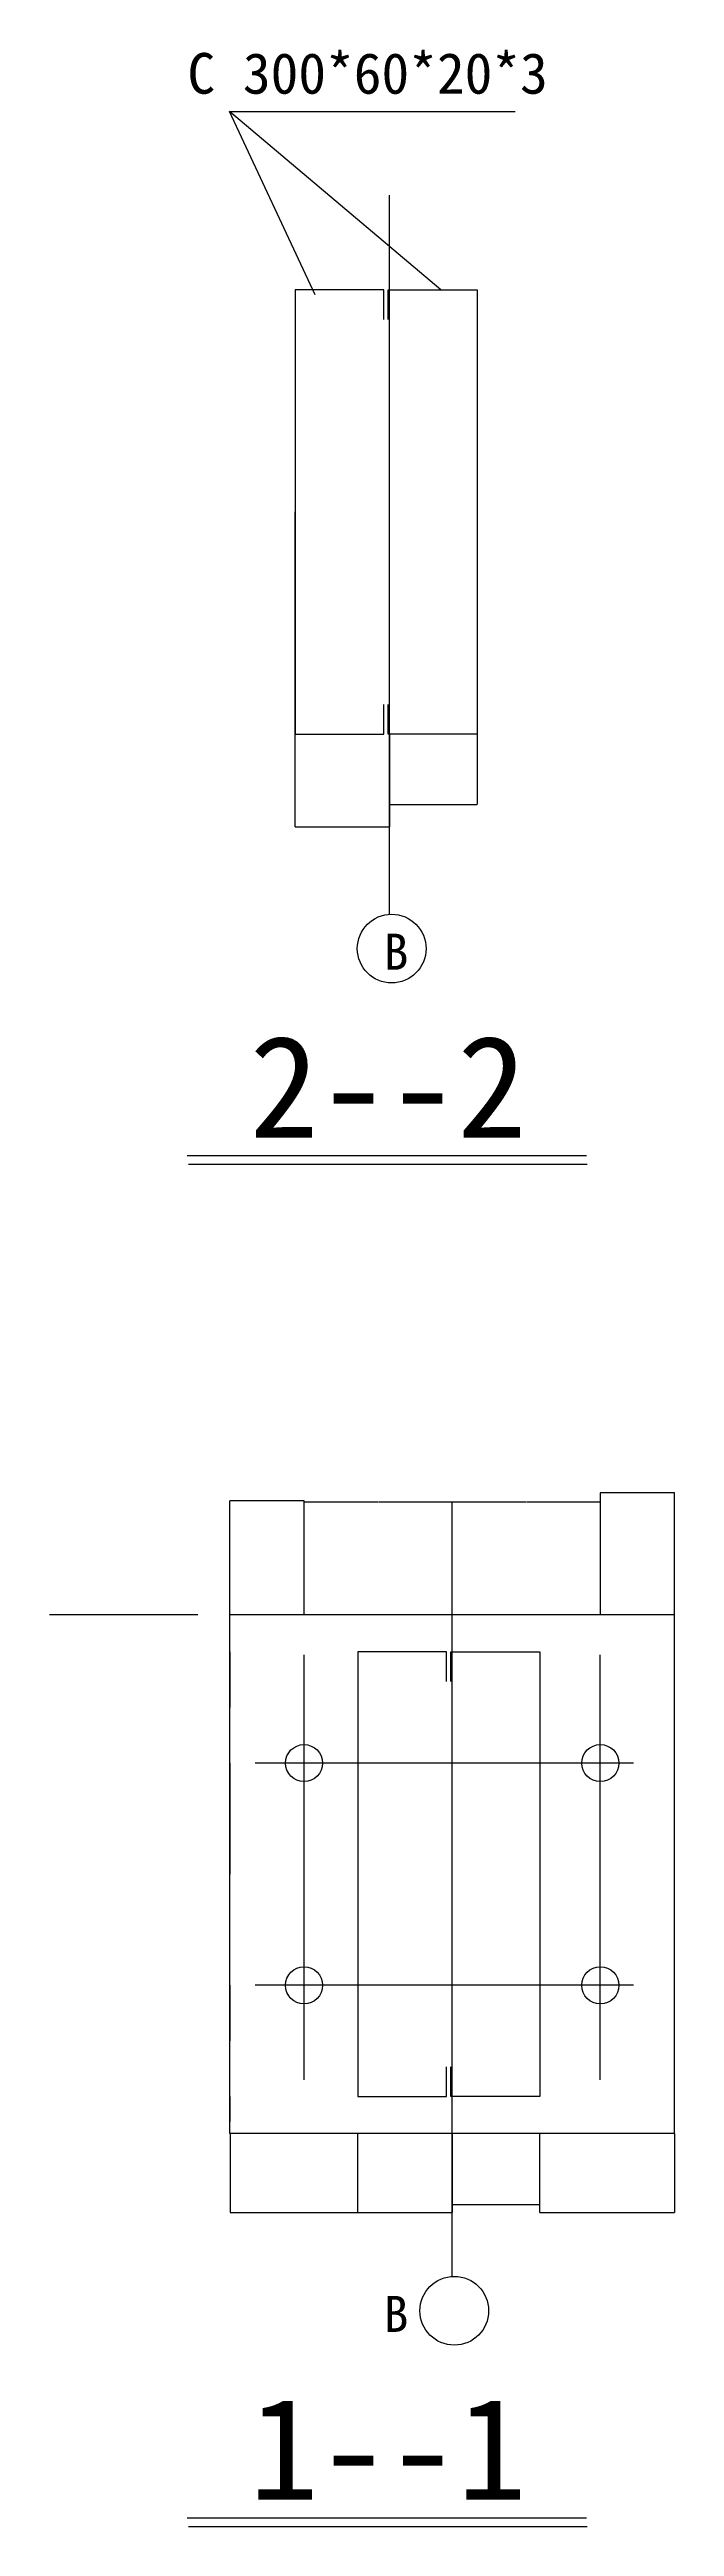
# Model space of a CAD drawing. Header units: metres. Extents: x 1551 to 37884, y 3562 to 29485.
# Drawn here: x 7364 to 10738, y 15068 to 28443 of the extents above; entities that cross this region are included whole.
import ezdxf

# ---------------------------------------------------------------- set-up
doc = ezdxf.new("R2010")
doc.units = ezdxf.units.M
for name, color, linetype in [('DOTE', 1, 'Continuous'), ('PUB_DIM', 3, 'Continuous'), ('PUB_TEXT', 7, 'Continuous'), ('柱', 5, 'Continuous'), ('连接板', 3, 'Continuous')]:
    doc.layers.add(name, color=color, linetype=linetype)
doc.dimstyles.get("Standard").update_dxf_attribs({"dimtxt": 2.5, "dimasz": 2.5, "dimexe": 1.25, "dimexo": 0.625, "dimtad": 1, "dimcen": 2.5, "dimazin": 3, "dimtfac": 1, "dimtmove": 0, "dimatfit": 3})

# ---------------------------------------------------------------- blocks, each defined once
blk = doc.blocks.new('_CLOSEDFILLED')
at = {"color": 0, "linetype": 'BYBLOCK'}
blk.add_solid([(-1, 0), (0, 0), (-1, 0)], dxfattribs=at)
blk = doc.blocks.new('*D119')
for p, q in [((8689.02, 24745.42), (8689.02, 24245.8)), ((9200.02, 24745.42), (9200.02, 24245.8)), ((8689.27, 24245.8), (8943.52, 24245.8)), ((8945.52, 24245.8), (9199.77, 24245.8))]:
    blk.add_line(p, q)
at = {"layer": 'Defpoints'}
for p in [(8689.02, 24745.42), (9200.02, 24745.42), (8689.02, 24245.8)]:
    blk.add_point(p, dxfattribs=at)
at = {"layer": 'PUB_DIM', "xscale": 0.25, "yscale": 0.25, "rotation": 180}
blk.add_blockref('_CLOSEDFILLED', (8689.02, 24245.8), dxfattribs=at)
at = {"layer": 'PUB_DIM', "xscale": 0.25, "yscale": 0.25}
blk.add_blockref('_CLOSEDFILLED', (9200.02, 24245.8), dxfattribs=at)
at = {"layer": 'PUB_DIM', "insert": (8944.52, 24245.8), "char_height": 1, "attachment_point": 5}
blk.add_mtext('60', dxfattribs=at)
blk = doc.blocks.new('*D120')
for p, q in [((9200.02, 24745.42), (9200.02, 24365.8)), ((9672.02, 24745.42), (9672.02, 24365.8)), ((9200.27, 24365.8), (9435.02, 24365.8)), ((9437.02, 24365.8), (9671.77, 24365.8))]:
    blk.add_line(p, q)
at = {"layer": 'Defpoints'}
for p in [(9200.02, 24745.42), (9672.02, 24745.42), (9200.02, 24365.8)]:
    blk.add_point(p, dxfattribs=at)
at = {"layer": 'PUB_DIM', "xscale": 0.25, "yscale": 0.25, "rotation": 180}
blk.add_blockref('_CLOSEDFILLED', (9200.02, 24365.8), dxfattribs=at)
at = {"layer": 'PUB_DIM', "xscale": 0.25, "yscale": 0.25}
blk.add_blockref('_CLOSEDFILLED', (9672.02, 24365.8), dxfattribs=at)
at = {"layer": 'PUB_DIM', "insert": (9436.02, 24365.8), "char_height": 1, "attachment_point": 5}
blk.add_mtext('60', dxfattribs=at)
blk = doc.blocks.new('*D121')
for p, q in [((8689.46, 27145.69), (8689.46, 25945.69)), ((8689.21, 25945.69), (8688.96, 25945.69)), ((8689.46, 24745.69), (8689.46, 25945.69)), ((8689.46, 25945.69), (8689.46, 25945.69)), ((8689.71, 25945.69), (8689.96, 25945.69))]:
    blk.add_line(p, q)
at = {"layer": 'Defpoints'}
for p in [(8689.46, 27145.69), (8689.46, 25945.69), (8689.46, 24745.69)]:
    blk.add_point(p, dxfattribs=at)
at = {"layer": 'PUB_DIM', "xscale": 0.25, "yscale": 0.25}
blk.add_blockref('_CLOSEDFILLED', (8689.46, 25945.69), dxfattribs=at)
at = {"layer": 'PUB_DIM', "xscale": 0.25, "yscale": 0.25, "rotation": 180}
blk.add_blockref('_CLOSEDFILLED', (8689.46, 25945.69), dxfattribs=at)
at = {"layer": 'PUB_DIM', "insert": (8689.46, 25946.815), "char_height": 1, "attachment_point": 5}
blk.add_mtext('300', dxfattribs=at)
blk = doc.blocks.new('*D122')
for p, q in [((8338.23, 17190.14), (8338.23, 16762.63)), ((9027.23, 17190.14), (9027.23, 16762.63)), ((8338.48, 16762.63), (8681.73, 16762.63)), ((8683.73, 16762.63), (9026.98, 16762.63))]:
    blk.add_line(p, q)
at = {"layer": 'Defpoints'}
for p in [(8338.23, 17190.14), (9027.23, 17190.14), (8338.23, 16762.63)]:
    blk.add_point(p, dxfattribs=at)
at = {"layer": 'PUB_DIM', "xscale": 0.25, "yscale": 0.25, "rotation": 180}
blk.add_blockref('_CLOSEDFILLED', (8338.23, 16762.63), dxfattribs=at)
at = {"layer": 'PUB_DIM', "xscale": 0.25, "yscale": 0.25}
blk.add_blockref('_CLOSEDFILLED', (9027.23, 16762.63), dxfattribs=at)
at = {"layer": 'PUB_DIM', "insert": (8682.73, 16762.63), "char_height": 1, "attachment_point": 5}
blk.add_mtext('90', dxfattribs=at)
blk = doc.blocks.new('*D123')
for p, q in [((9027.23, 17190.14), (9027.23, 16762.63)), ((9538.23, 17190.14), (9538.23, 16762.63)), ((9027.48, 16762.63), (9281.73, 16762.63)), ((9283.73, 16762.63), (9537.98, 16762.63))]:
    blk.add_line(p, q)
at = {"layer": 'Defpoints'}
for p in [(9027.23, 17190.14), (9538.23, 17190.14), (9027.23, 16762.63)]:
    blk.add_point(p, dxfattribs=at)
at = {"layer": 'PUB_DIM', "xscale": 0.25, "yscale": 0.25, "rotation": 180}
blk.add_blockref('_CLOSEDFILLED', (9027.23, 16762.63), dxfattribs=at)
at = {"layer": 'PUB_DIM', "xscale": 0.25, "yscale": 0.25}
blk.add_blockref('_CLOSEDFILLED', (9538.23, 16762.63), dxfattribs=at)
at = {"layer": 'PUB_DIM', "insert": (9282.73, 16762.63), "char_height": 1, "attachment_point": 5}
blk.add_mtext('60', dxfattribs=at)
blk = doc.blocks.new('*D124')
for p, q in [((9538.23, 17190.14), (9538.23, 16805.93)), ((10010.23, 17190.14), (10010.23, 16805.93)), ((9538.48, 16805.93), (9773.23, 16805.93)), ((9775.23, 16805.93), (10009.98, 16805.93))]:
    blk.add_line(p, q)
at = {"layer": 'Defpoints'}
for p in [(9538.23, 17190.14), (10010.23, 17190.14), (9538.23, 16805.93)]:
    blk.add_point(p, dxfattribs=at)
at = {"layer": 'PUB_DIM', "xscale": 0.25, "yscale": 0.25, "rotation": 180}
blk.add_blockref('_CLOSEDFILLED', (9538.23, 16805.93), dxfattribs=at)
at = {"layer": 'PUB_DIM', "xscale": 0.25, "yscale": 0.25}
blk.add_blockref('_CLOSEDFILLED', (10010.23, 16805.93), dxfattribs=at)
at = {"layer": 'PUB_DIM', "insert": (9774.23, 16805.93), "char_height": 1, "attachment_point": 5}
blk.add_mtext('60', dxfattribs=at)
blk = doc.blocks.new('*D125')
for p, q in [((10010.23, 17190.14), (10010.23, 16762.63)), ((10738.23, 17190.14), (10738.23, 16762.63)), ((10010.48, 16762.63), (10373.23, 16762.63)), ((10375.23, 16762.63), (10737.98, 16762.63))]:
    blk.add_line(p, q)
at = {"layer": 'Defpoints'}
for p in [(10010.23, 17190.14), (10738.23, 17190.14), (10010.23, 16762.63)]:
    blk.add_point(p, dxfattribs=at)
at = {"layer": 'PUB_DIM', "xscale": 0.25, "yscale": 0.25, "rotation": 180}
blk.add_blockref('_CLOSEDFILLED', (10010.23, 16762.63), dxfattribs=at)
at = {"layer": 'PUB_DIM', "xscale": 0.25, "yscale": 0.25}
blk.add_blockref('_CLOSEDFILLED', (10738.23, 16762.63), dxfattribs=at)
at = {"layer": 'PUB_DIM', "insert": (10374.23, 16762.63), "char_height": 1, "attachment_point": 5}
blk.add_mtext('90', dxfattribs=at)
blk = doc.blocks.new('*D126')
for p, q in [((10537.1, 20649.1), (10337.85, 20649.1)), ((10338.1, 19990.14), (10338.1, 20649.1)), ((10738.35, 20649.1), (10539.1, 20649.1)), ((10738.1, 19990.14), (10738.1, 20649.1))]:
    blk.add_line(p, q)
at = {"layer": 'Defpoints'}
for p in [(10738.1, 20649.1), (10338.1, 19990.14), (10738.1, 19990.14)]:
    blk.add_point(p, dxfattribs=at)
at = {"layer": 'PUB_DIM', "xscale": 0.25, "yscale": 0.25}
blk.add_blockref('_CLOSEDFILLED', (10338.1, 20649.1), dxfattribs=at)
at = {"layer": 'PUB_DIM', "xscale": 0.25, "yscale": 0.25, "rotation": 180}
blk.add_blockref('_CLOSEDFILLED', (10738.1, 20649.1), dxfattribs=at)
at = {"layer": 'PUB_DIM', "insert": (10538.1, 20649.1), "char_height": 1, "attachment_point": 5}
blk.add_mtext('40', dxfattribs=at)
blk = doc.blocks.new('*D127')
for p, q in [((9936.6, 20598.48), (9537.85, 20598.48)), ((9538.1, 19990.14), (9538.1, 20598.48)), ((10338.35, 20598.48), (9939.6, 20598.48)), ((10338.1, 19990.14), (10338.1, 20598.48))]:
    blk.add_line(p, q)
at = {"layer": 'Defpoints'}
for p in [(10338.1, 20598.48), (9538.1, 19990.14), (10338.1, 19990.14)]:
    blk.add_point(p, dxfattribs=at)
at = {"layer": 'PUB_DIM', "xscale": 0.25, "yscale": 0.25}
blk.add_blockref('_CLOSEDFILLED', (9538.1, 20598.48), dxfattribs=at)
at = {"layer": 'PUB_DIM', "xscale": 0.25, "yscale": 0.25, "rotation": 180}
blk.add_blockref('_CLOSEDFILLED', (10338.1, 20598.48), dxfattribs=at)
at = {"layer": 'PUB_DIM', "insert": (9938.1, 20598.48), "char_height": 1, "attachment_point": 5}
blk.add_mtext('110', dxfattribs=at)
blk = doc.blocks.new('*D128')
for p, q in [((9136.6, 20598.48), (8737.85, 20598.48)), ((8738.1, 19990.14), (8738.1, 20598.48)), ((9538.35, 20598.48), (9139.6, 20598.48)), ((9538.1, 19990.14), (9538.1, 20598.48))]:
    blk.add_line(p, q)
at = {"layer": 'Defpoints'}
for p in [(9538.1, 20598.48), (8738.1, 19990.14), (9538.1, 19990.14)]:
    blk.add_point(p, dxfattribs=at)
at = {"layer": 'PUB_DIM', "xscale": 0.25, "yscale": 0.25}
blk.add_blockref('_CLOSEDFILLED', (8738.1, 20598.48), dxfattribs=at)
at = {"layer": 'PUB_DIM', "xscale": 0.25, "yscale": 0.25, "rotation": 180}
blk.add_blockref('_CLOSEDFILLED', (9538.1, 20598.48), dxfattribs=at)
at = {"layer": 'PUB_DIM', "insert": (9138.1, 20598.48), "char_height": 1, "attachment_point": 5}
blk.add_mtext('110', dxfattribs=at)
blk = doc.blocks.new('*D129')
for p, q in [((8537.1, 20607.02), (8337.85, 20607.02)), ((8338.1, 19990.14), (8338.1, 20607.02)), ((8738.35, 20607.02), (8539.1, 20607.02)), ((8738.1, 19990.14), (8738.1, 20607.02))]:
    blk.add_line(p, q)
at = {"layer": 'Defpoints'}
for p in [(8738.1, 20607.02), (8338.1, 19990.14), (8738.1, 19990.14)]:
    blk.add_point(p, dxfattribs=at)
at = {"layer": 'PUB_DIM', "xscale": 0.25, "yscale": 0.25}
blk.add_blockref('_CLOSEDFILLED', (8338.1, 20607.02), dxfattribs=at)
at = {"layer": 'PUB_DIM', "xscale": 0.25, "yscale": 0.25, "rotation": 180}
blk.add_blockref('_CLOSEDFILLED', (8738.1, 20607.02), dxfattribs=at)
at = {"layer": 'PUB_DIM', "insert": (8538.1, 20607.02), "char_height": 1, "attachment_point": 5}
blk.add_mtext('40', dxfattribs=at)
blk = doc.blocks.new('*D130')
for p, q in [((8337.7, 19989.87), (8337.45, 19989.87)), ((8337.95, 19990.44), (8337.95, 19989.87)), ((8337.95, 19790.44), (8337.95, 19989.87)), ((8337.95, 19989.87), (8337.95, 19989.87)), ((8338.2, 19989.87), (8338.45, 19989.87))]:
    blk.add_line(p, q)
at = {"layer": 'Defpoints'}
for p in [(8337.95, 19990.44), (8337.95, 19989.87), (8337.95, 19790.44)]:
    blk.add_point(p, dxfattribs=at)
at = {"layer": 'PUB_DIM', "xscale": 0.25, "yscale": 0.25}
blk.add_blockref('_CLOSEDFILLED', (8337.95, 19989.87), dxfattribs=at)
at = {"layer": 'PUB_DIM', "xscale": 0.25, "yscale": 0.25, "rotation": 180}
blk.add_blockref('_CLOSEDFILLED', (8337.95, 19989.87), dxfattribs=at)
at = {"layer": 'PUB_DIM', "insert": (8337.95, 19990.995), "char_height": 1, "attachment_point": 5}
blk.add_mtext('25', dxfattribs=at)
blk = doc.blocks.new('*D131')
for p, q in [((8337.95, 19790.44), (8337.95, 19490.44)), ((8337.7, 19490.44), (8337.45, 19490.44)), ((8337.95, 19190.44), (8337.95, 19490.44)), ((8337.95, 19490.44), (8337.95, 19490.44)), ((8338.2, 19490.44), (8338.45, 19490.44))]:
    blk.add_line(p, q)
at = {"layer": 'Defpoints'}
for p in [(8337.95, 19790.44), (8337.95, 19490.44), (8337.95, 19190.44)]:
    blk.add_point(p, dxfattribs=at)
at = {"layer": 'PUB_DIM', "xscale": 0.25, "yscale": 0.25}
blk.add_blockref('_CLOSEDFILLED', (8337.95, 19490.44), dxfattribs=at)
at = {"layer": 'PUB_DIM', "xscale": 0.25, "yscale": 0.25, "rotation": 180}
blk.add_blockref('_CLOSEDFILLED', (8337.95, 19490.44), dxfattribs=at)
at = {"layer": 'PUB_DIM', "insert": (8337.95, 19491.565), "char_height": 1, "attachment_point": 5}
blk.add_mtext('75', dxfattribs=at)
blk = doc.blocks.new('*D132')
for p, q in [((8337.95, 19190.44), (8337.95, 18590.44)), ((8337.7, 18590.44), (8337.45, 18590.44)), ((8337.95, 17990.44), (8337.95, 18590.44)), ((8337.95, 18590.44), (8337.95, 18590.44)), ((8338.2, 18590.44), (8338.45, 18590.44))]:
    blk.add_line(p, q)
at = {"layer": 'Defpoints'}
for p in [(8337.95, 19190.44), (8337.95, 18590.44), (8337.95, 17990.44)]:
    blk.add_point(p, dxfattribs=at)
at = {"layer": 'PUB_DIM', "xscale": 0.25, "yscale": 0.25}
blk.add_blockref('_CLOSEDFILLED', (8337.95, 18590.44), dxfattribs=at)
at = {"layer": 'PUB_DIM', "xscale": 0.25, "yscale": 0.25, "rotation": 180}
blk.add_blockref('_CLOSEDFILLED', (8337.95, 18590.44), dxfattribs=at)
at = {"layer": 'PUB_DIM', "insert": (8337.95, 18591.565), "char_height": 1, "attachment_point": 5}
blk.add_mtext('200', dxfattribs=at)
blk = doc.blocks.new('*D133')
for p, q in [((8337.95, 17990.44), (8337.95, 17690.44)), ((8337.7, 17690.44), (8337.45, 17690.44)), ((8337.95, 17390.44), (8337.95, 17690.44)), ((8337.95, 17690.44), (8337.95, 17690.44)), ((8338.2, 17690.44), (8338.45, 17690.44))]:
    blk.add_line(p, q)
at = {"layer": 'Defpoints'}
for p in [(8337.95, 17990.44), (8337.95, 17690.44), (8337.95, 17390.44)]:
    blk.add_point(p, dxfattribs=at)
at = {"layer": 'PUB_DIM', "xscale": 0.25, "yscale": 0.25}
blk.add_blockref('_CLOSEDFILLED', (8337.95, 17690.44), dxfattribs=at)
at = {"layer": 'PUB_DIM', "xscale": 0.25, "yscale": 0.25, "rotation": 180}
blk.add_blockref('_CLOSEDFILLED', (8337.95, 17690.44), dxfattribs=at)
at = {"layer": 'PUB_DIM', "insert": (8337.95, 17691.565), "char_height": 1, "attachment_point": 5}
blk.add_mtext('75', dxfattribs=at)
blk = doc.blocks.new('*D134')
for p, q in [((8337.95, 17390.44), (8337.95, 17254.77)), ((8337.7, 17254.77), (8337.45, 17254.77)), ((8337.95, 17190.44), (8337.95, 17254.77)), ((8337.95, 17254.77), (8337.95, 17254.77)), ((8338.2, 17254.77), (8338.45, 17254.77))]:
    blk.add_line(p, q)
at = {"layer": 'Defpoints'}
for p in [(8337.95, 17390.44), (8337.95, 17254.77), (8337.95, 17190.44)]:
    blk.add_point(p, dxfattribs=at)
at = {"layer": 'PUB_DIM', "xscale": 0.25, "yscale": 0.25}
blk.add_blockref('_CLOSEDFILLED', (8337.95, 17254.77), dxfattribs=at)
at = {"layer": 'PUB_DIM', "xscale": 0.25, "yscale": 0.25, "rotation": 180}
blk.add_blockref('_CLOSEDFILLED', (8337.95, 17254.77), dxfattribs=at)
at = {"layer": 'PUB_DIM', "insert": (8337.95, 17255.895), "char_height": 1, "attachment_point": 5}
blk.add_mtext('25', dxfattribs=at)

msp = doc.modelspace()

# ---------------------------------------------------------------- linework, layer by layer
for p, q in [((9476.02, 27145.42), (8334.92, 28107.25)), ((8334.92, 28107.25), (9878.82, 28107.25)), ((8798.79, 27118.89), (8334.92, 28107.25)), ((8114.83, 22423.51), (10267.59, 22423.51)), ((8737.95, 17480.48), (8737.95, 19774.47)), ((10337.95, 17480.48), (10337.95, 19774.47)), ((10516.44, 19190.14), (8473.85, 19190.14)), ((10516.44, 17990.14), (8473.85, 17990.14)), ((8114.83, 15068.23), (10267.59, 15068.23))]:
    msp.add_line(p, q)
for points in [[(8107.58, 22470.59), (10262.72, 22470.59)], [(8107.58, 15115.31), (10262.72, 15115.31)]]:
    msp.add_lwpolyline(points)
for centre, radius in [((9211.26, 23587.97), 185.56), ((8737.95, 19190.14), 100), ((10337.95, 19190.14), 100), ((8737.95, 17990.14), 100), ((10337.95, 17990.14), 100), ((9549.4, 16232.69), 185.56)]:
    msp.add_circle(centre, radius)
at = {"layer": 'DOTE'}
for p, q in [((9199.81, 23773.53), (9199.81, 27656.31)), ((9537.95, 16418.25), (9537.95, 20301.03))]:
    msp.add_line(p, q, dxfattribs=at)
at = {"layer": 'PUB_DIM'}
msp.add_line((8164.1, 19989.87), (7363.65, 19989.87), dxfattribs=at)
at = {"layer": '柱'}
for points in [[(9169.46, 26985.42), (9169.46, 27145.42), (8689.46, 27145.42), (8689.46, 24745.42), (9169.46, 24745.42), (9169.46, 24905.42)], [(9192.35, 26985.42), (9192.35, 27145.42), (9672.35, 27145.42), (9672.35, 24745.42), (9192.35, 24745.42), (9192.35, 24905.42)], [(9507.6, 19630.14), (9507.6, 19790.14), (9027.6, 19790.14), (9027.6, 17390.14), (9507.6, 17390.14), (9507.6, 17550.14)], [(9530.5, 19630.14), (9530.5, 19790.14), (10010.5, 19790.14), (10010.5, 17390.14), (9530.5, 17390.14), (9530.5, 17550.14)]]:
    msp.add_lwpolyline(points, dxfattribs=at)
at = {"layer": '连接板'}
for p, q in [((8337.95, 17190.14), (8337.95, 19990.14)), ((10737.95, 19990.14), (8337.95, 19990.14)), ((10737.95, 17190.14), (10737.95, 19990.14)), ((10737.95, 17190.14), (8337.95, 17190.14))]:
    msp.add_line(p, q, dxfattribs=at)

# ---------------------------------------------------------------- texts
at = {"layer": 'PUB_TEXT'}
for s, height, p in [('C 300*60*20*3', 220.03, (8108.42, 28204.04)), ('B', 194.6, (9169.08, 23473.94)), ('2--2', 550, (8443.24, 22567.31)), ('B', 194.6, (9169.08, 16118.66)), ('1--1', 550, (8443.24, 15212.03))]:
    msp.add_text(s, height=height, dxfattribs=at).set_placement(p)

# ---------------------------------------------------------------- dimensions: what is measured, and where the dimension line sits
at = {"layer": 'PUB_DIM'}
for base, p1, p2, text, picture, middle in [((8689.46, 25945.69), (8689.46, 27145.69), (8689.46, 24745.69), '300', '*D121', (8689.46, 25946.815)), ((8689.02, 24245.8), (8689.02, 24745.42), (9200.02, 24745.42), '60', '*D119', (8944.52, 24245.8)), ((9200.02, 24365.8), (9200.02, 24745.42), (9672.02, 24745.42), '60', '*D120', (9436.02, 24365.8)), ((8738.1, 20607.02), (8738.1, 19990.14), (8338.1, 19990.14), '40', '*D129', (8538.1, 20607.02)), ((9538.1, 20598.48), (9538.1, 19990.14), (8738.1, 19990.14), '110', '*D128', (9138.1, 20598.48)), ((10338.1, 20598.48), (10338.1, 19990.14), (9538.1, 19990.14), '110', '*D127', (9938.1, 20598.48)), ((10738.1, 20649.1), (10738.1, 19990.14), (10338.1, 19990.14), '40', '*D126', (10538.1, 20649.1)), ((8337.95, 19989.87), (8337.95, 19990.44), (8337.95, 19790.44), '25', '*D130', (8337.95, 19990.995)), ((8337.95, 19490.44), (8337.95, 19790.44), (8337.95, 19190.44), '75', '*D131', (8337.95, 19491.565)), ((8337.95, 18590.44), (8337.95, 19190.44), (8337.95, 17990.44), '200', '*D132', (8337.95, 18591.565)), ((8337.95, 17690.44), (8337.95, 17990.44), (8337.95, 17390.44), '75', '*D133', (8337.95, 17691.565)), ((8337.95, 17254.77), (8337.95, 17390.44), (8337.95, 17190.44), '25', '*D134', (8337.95, 17255.895)), ((8338.23, 16762.63), (8338.23, 17190.14), (9027.23, 17190.14), '90', '*D122', (8682.73, 16762.63)), ((9027.23, 16762.63), (9027.23, 17190.14), (9538.23, 17190.14), '60', '*D123', (9282.73, 16762.63)), ((9538.23, 16805.93), (9538.23, 17190.14), (10010.23, 17190.14), '60', '*D124', (9774.23, 16805.93)), ((10010.23, 16762.63), (10010.23, 17190.14), (10738.23, 17190.14), '90', '*D125', (10374.23, 16762.63))]:
    dim = msp.add_linear_dim(base=base, p1=p1, p2=p2, text=text, dimstyle='Standard', dxfattribs=at)
    dim.commit()
    dim.dimension.update_dxf_attribs({"geometry": picture, "text_midpoint": middle})

doc.saveas('drawing.dxf')
